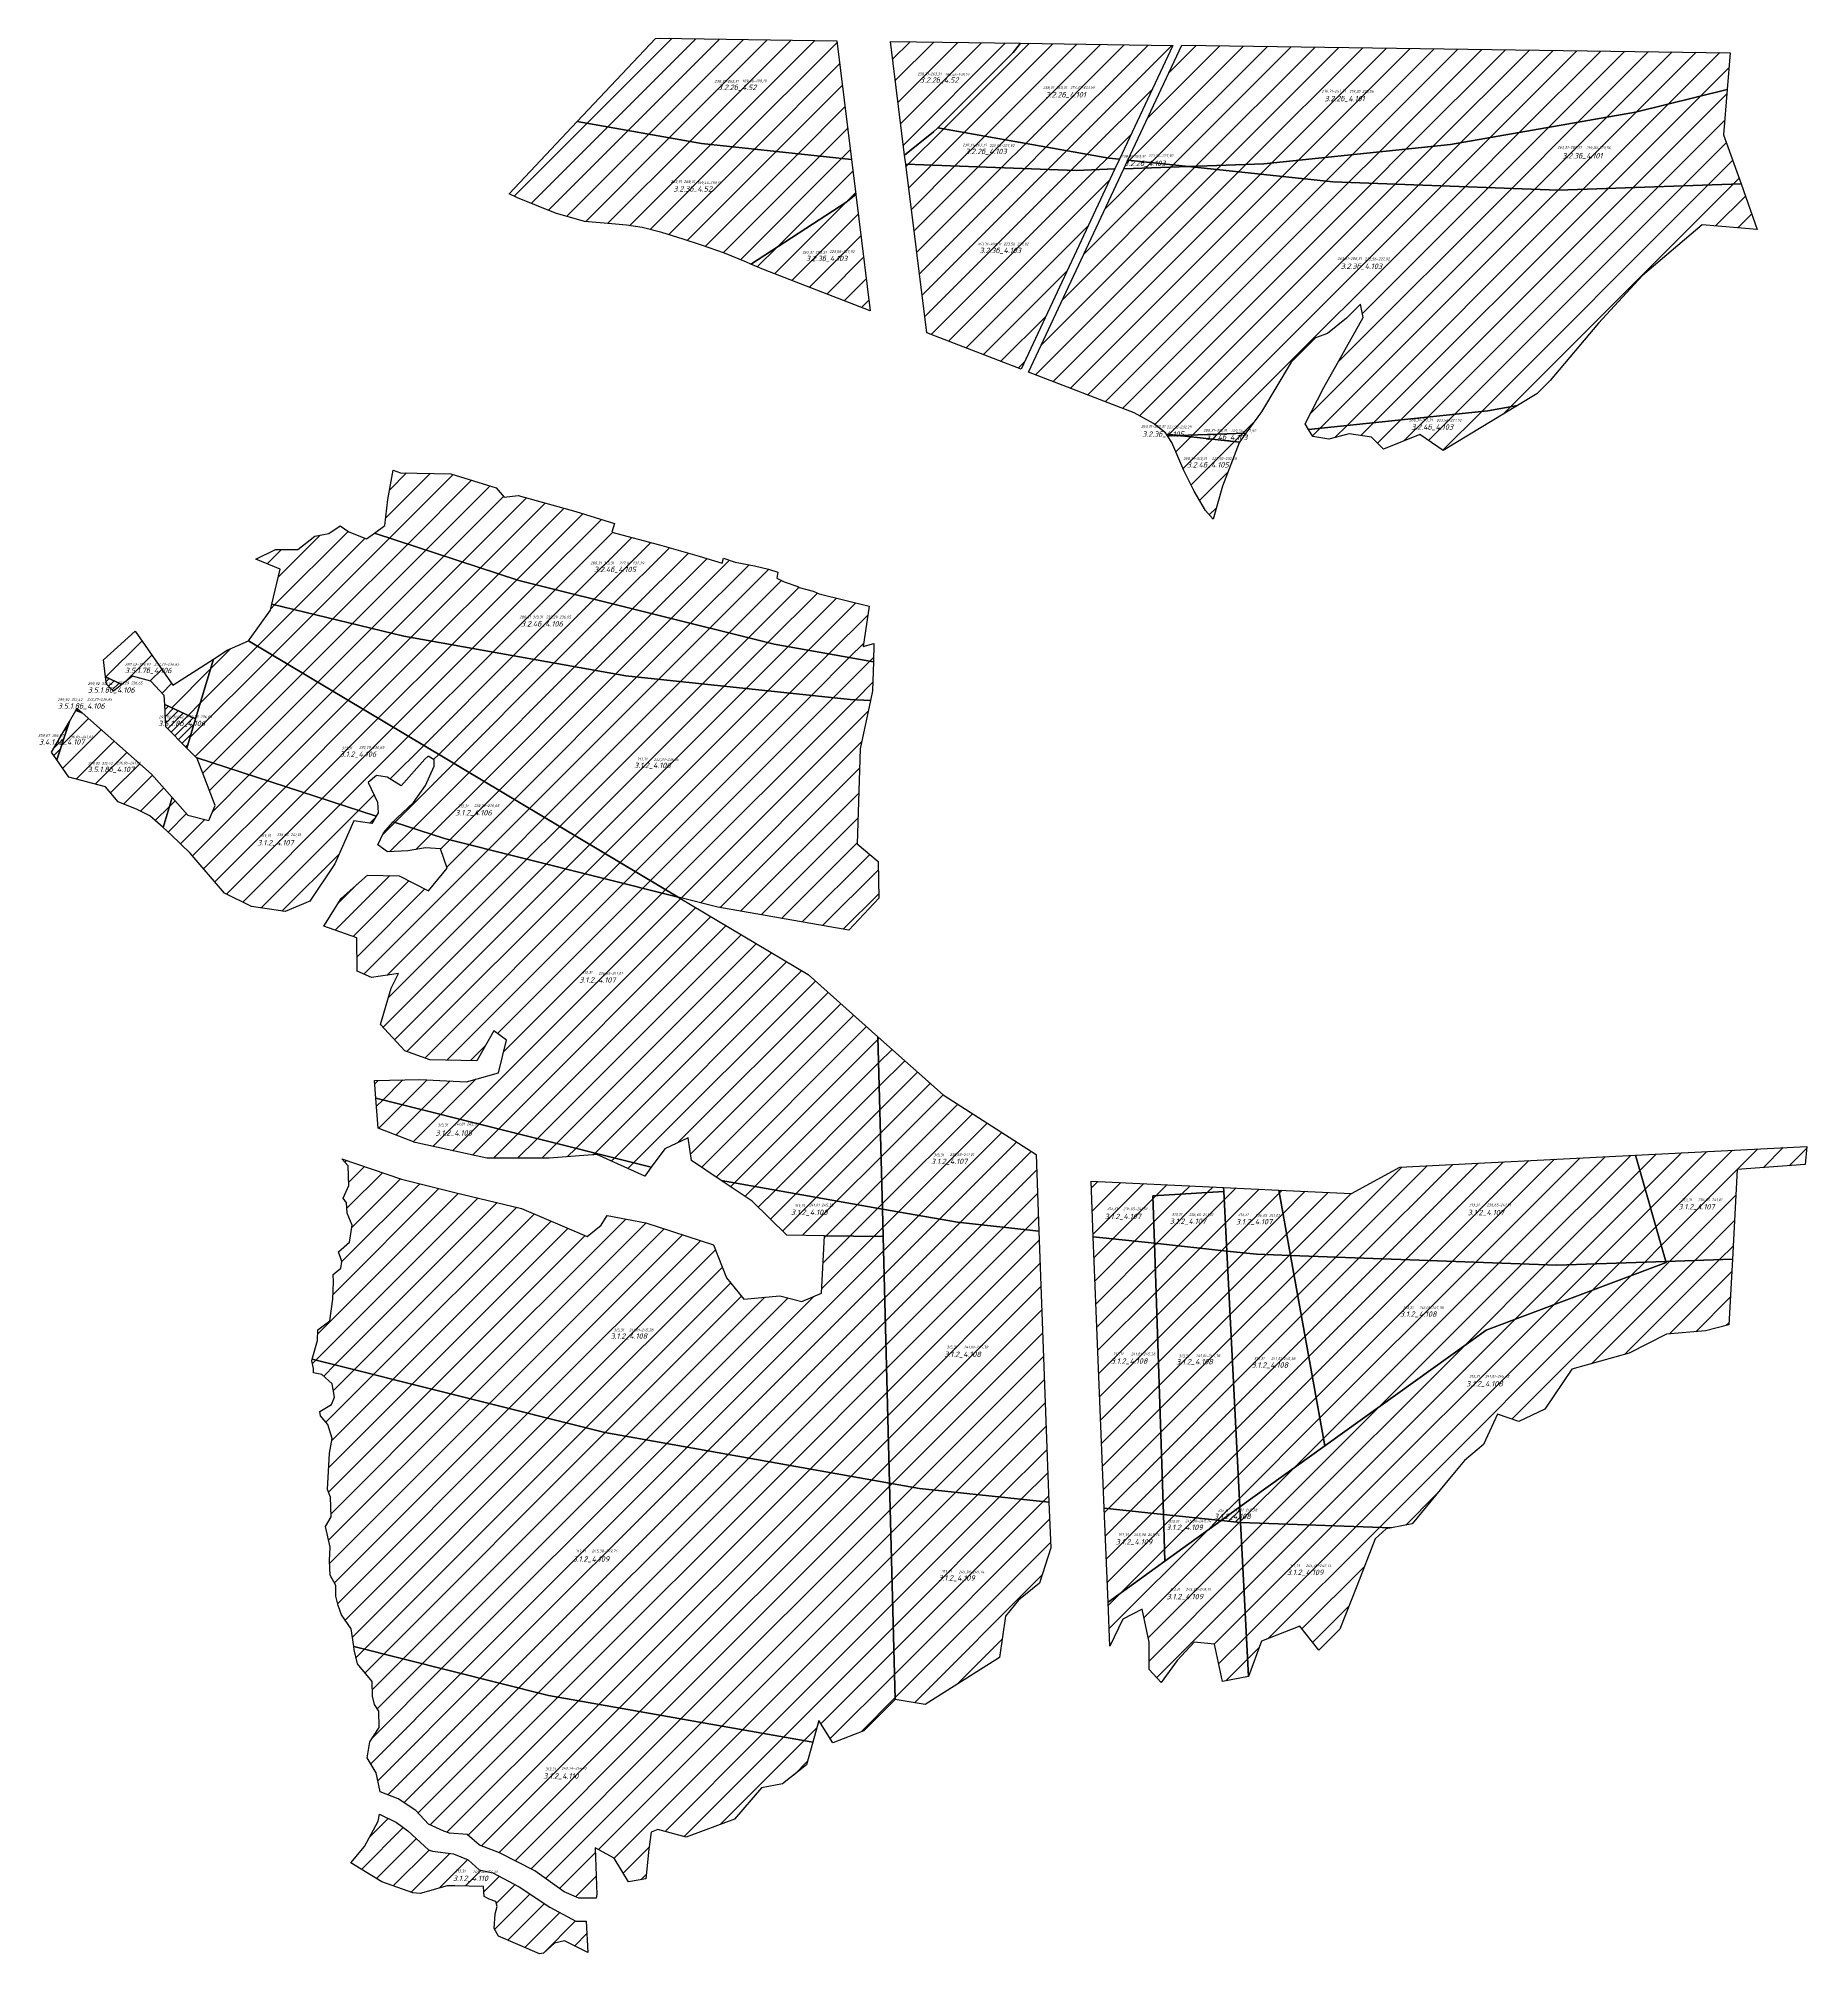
# Model space of a CAD drawing. Header units: millimetres. Extents: x 2242288 to 2245577, y 377443 to 382303.
# Drawn here: x 2242288 to 2245577, y 377443 to 381007 of the extents above; entities that cross this region are included whole.
import ezdxf

# ---------------------------------------------------------------- set-up
doc = ezdxf.new("R2010")
doc.units = ezdxf.units.MM
for name, color, linetype in [('об_3.1.2_4.106', 41, 'Continuous'), ('об_3.1.2_4.107', 41, 'Continuous'), ('об_3.1.2_4.108', 41, 'Continuous'), ('об_3.1.2_4.109', 41, 'Continuous'), ('об_3.1.2_4.110', 41, 'Continuous'), ('об_3.2.2б_4.101', 41, 'Continuous'), ('об_3.2.2б_4.103', 41, 'Continuous'), ('об_3.2.2б_4.52', 41, 'Continuous'), ('об_3.2.3б_4.101', 41, 'Continuous'), ('об_3.2.3б_4.103', 41, 'Continuous'), ('об_3.2.3б_4.105', 41, 'Continuous'), ('об_3.2.3б_4.52', 41, 'Continuous'), ('об_3.2.4б_4.103', 41, 'Continuous'), ('об_3.2.4б_4.105', 41, 'Continuous'), ('об_3.2.4б_4.106', 41, 'Continuous'), ('об_3.4.1.12_4.107', 41, 'Continuous'), ('об_3.5.1.7б_4.106', 41, 'Continuous'), ('об_3.5.1.8б_4.106', 41, 'Continuous'), ('об_3.5.1.8б_4.107', 41, 'Continuous'), ('подписи', 41, 'Continuous'), ('штриховка_об_3.1.2_4.106', 41, 'Continuous'), ('штриховка_об_3.1.2_4.107', 41, 'Continuous'), ('штриховка_об_3.1.2_4.108', 41, 'Continuous'), ('штриховка_об_3.1.2_4.109', 41, 'Continuous'), ('штриховка_об_3.1.2_4.110', 41, 'Continuous'), ('штриховка_об_3.2.2б_4.101', 41, 'Continuous'), ('штриховка_об_3.2.2б_4.52', 41, 'Continuous'), ('штриховка_об_3.2.3б_4.101', 41, 'Continuous'), ('штриховка_об_3.2.3б_4.103', 41, 'Continuous'), ('штриховка_об_3.2.3б_4.105', 41, 'Continuous'), ('штриховка_об_3.2.3б_4.52', 41, 'Continuous'), ('штриховка_об_3.2.4б_4.103', 41, 'Continuous'), ('штриховка_об_3.2.4б_4.105', 41, 'Continuous'), ('штриховка_об_3.2.4б_4.106', 41, 'Continuous'), ('штриховка_об_3.4.1.12_4.107', 41, 'Continuous'), ('штриховка_об_3.5.1.7б_4.106', 41, 'Continuous'), ('штриховка_об_3.5.1.8б_4.106', 41, 'Continuous'), ('штриховка_об_3.5.1.8б_4.107', 41, 'Continuous')]:
    doc.layers.add(name, color=color, linetype=linetype)
doc.styles.add('GOST-2.304_Type-B_italic', font='GOST Common Italic.ttf')

msp = doc.modelspace()

# ---------------------------------------------------------------- hatches: boundary and pattern name
at = {"layer": 'об_3.2.2б_4.103'}
h = msp.add_hatch(dxfattribs=at)
h.set_pattern_fill('ANSI31', color=256, scale=10)
h.paths.add_polyline_path([(2243901.4, 380772.6), (2243899.3, 380789.2), (2243952.9, 380832.5), (2243960.8, 380840.3), (2244279.1, 380783.8), (2244299, 380781.7), (2244290.5, 380763.5), (2244218.2, 380761)])
h = msp.add_hatch(dxfattribs=at)
h.set_pattern_fill('ANSI31', color=256, scale=10)
h.paths.add_polyline_path([(2244307.2, 380764), (2244314.7, 380780), (2244427.3, 380768.1)])
at = {"layer": 'штриховка_об_3.1.2_4.106'}
h = msp.add_hatch(dxfattribs=at)
h.set_pattern_fill('ANSI31', color=256, scale=10)
h.paths.add_polyline_path([(2242678.8, 379885.5), (2242719.4, 379943), (2242722, 379954), (2242967.8, 379894.1), (2243380.6, 379820.8), (2243797.7, 379776.3), (2243835.9, 379774.9), (2243816.5, 379685), (2243810.7, 379508.1), (2243850.2, 379475.1), (2243851.1, 379407.1), (2243795.8, 379347.1), (2243551.6, 379390.4), (2243478.1, 379408.8)])
h = msp.add_hatch(dxfattribs=at)
h.set_pattern_fill('ANSI31', color=256, scale=10)
h.paths.add_polyline_path([(2242564, 379686.1), (2242580.3, 379740.4), (2242613.4, 379851.8), (2242638.8, 379868.2), (2242678.8, 379885.5), (2243478.1, 379408.8), (2243043, 379517.8), (2242948.1, 379548.8), (2242955.2, 379556.6), (2242985.9, 379585), (2243007.8, 379616.5), (2243023.8, 379652.2), (2243024, 379664.3), (2243013.2, 379671.1), (2243006.6, 379665.2), (2242962.5, 379616), (2242936.8, 379632.2), (2242916.8, 379635), (2242901.6, 379622), (2242918.5, 379585.7), (2242920.1, 379565.6), (2242916.1, 379559.2), (2242581.4, 379668.4)])
at = {"layer": 'штриховка_об_3.1.2_4.107'}
h = msp.add_hatch(dxfattribs=at)
h.set_pattern_fill('ANSI31', color=256, scale=10)
h.paths.add_polyline_path([(2242536.6, 379594.4), (2242566.1, 379561.2), (2242604.8, 379551.6), (2242616.6, 379579.5), (2242583.3, 379666.5), (2242581.4, 379668.4), (2242916.1, 379559.2), (2242908, 379546), (2242874.4, 379550.5), (2242839.5, 379470.7), (2242792.8, 379401.1), (2242746.6, 379381.8), (2242684.3, 379391.5), (2242633.8, 379416.2), (2242570.4, 379490.3), (2242534.9, 379524.7), (2242519.8, 379538.2)])
h = msp.add_hatch(dxfattribs=at)
h.set_pattern_fill('ANSI31', color=256, scale=10)
h.paths.add_polyline_path([(2242948.1, 379548.8), (2243043, 379517.8), (2243478.1, 379408.8), (2243719.9, 379264.6), (2243849.7, 379148.9), (2243857.9, 378828.5), (2243557.7, 378881.8), (2243502.5, 378918.6), (2243496.9, 378960.9), (2243453.5, 378940.8), (2243427.9, 378906.2), (2242915.7, 379034.5), (2242913.2, 379067.6), (2242997.7, 379069.8), (2243084.4, 379065.4), (2243143.7, 379082.2), (2243158.5, 379142.4), (2243134.8, 379160.2), (2243103.5, 379104.5), (2243015.8, 379106), (2242969.3, 379122.8), (2242924.2, 379171.6), (2242943.9, 379239.2), (2242958, 379266.5), (2242907.3, 379259), (2242881, 379271.2), (2242880.1, 379333.1), (2242819, 379354.7), (2242851, 379406.4), (2242899.8, 379449.6), (2242959, 379448.6), (2243013.4, 379420.5), (2243048.2, 379462.7), (2243036, 379498.4), (2243007.8, 379500.3), (2242974.9, 379494.7), (2242937.4, 379492.8), (2242919.5, 379505.9), (2242929.9, 379528.5)])
h = msp.add_hatch(dxfattribs=at)
h.set_pattern_fill('ANSI31', color=256, scale=10)
h.paths.add_polyline_path([(2243849.7, 379148.9), (2243971.1, 379040.7), (2244143.7, 378929.7), (2244149, 378787.6), (2243997.4, 378803.8), (2243857.9, 378828.5)])
h = msp.add_hatch(dxfattribs=at)
h.set_pattern_fill('ANSI31', color=256, scale=10)
h.paths.add_polyline_path([(2244617.4, 378742.3), (2244595.5, 378863.9), (2244730.3, 378857.4), (2244820.7, 378906.4), (2245258.8, 378928.7), (2245315.1, 378731.2), (2245112.9, 378724.3)])
h = msp.add_hatch(dxfattribs=at)
h.set_pattern_fill('ANSI31', color=256, scale=10)
h.paths.add_polyline_path([(2245315.1, 378731.2), (2245258.8, 378928.7), (2245577.4, 378945), (2245574.5, 378911.2), (2245448, 378901.8), (2245439.1, 378735.3)])
h = msp.add_hatch(dxfattribs=at)
h.set_pattern_fill('ANSI31', color=256, scale=10)
h.paths.add_polyline_path([(2244250.3, 378776.8), (2244246.1, 378880.6), (2244492.7, 378868.8), (2244493.1, 378861), (2244361.3, 378852.8), (2244364.2, 378764.7)])
h = msp.add_hatch(dxfattribs=at)
h.set_pattern_fill('ANSI31', color=256, scale=10)
h.paths.add_polyline_path([(2244364.2, 378764.7), (2244361.3, 378852.8), (2244493.1, 378861), (2244498.7, 378750.4)])
h = msp.add_hatch(dxfattribs=at)
h.set_pattern_fill('ANSI31', color=256, scale=10)
h.paths.add_polyline_path([(2244498.7, 378750.4), (2244493.1, 378861), (2244492.7, 378868.8), (2244595.5, 378863.9), (2244617.4, 378742.3), (2244553.8, 378744.6)])
at = {"layer": 'штриховка_об_3.1.2_4.108'}
h = msp.add_hatch(dxfattribs=at)
h.set_pattern_fill('ANSI31', color=256, scale=10)
h.paths.add_polyline_path([(2242919.9, 378978.7), (2242915.7, 379034.5), (2243427.9, 378906.2), (2243415.8, 378889.7), (2243326.8, 378929.7), (2243237.8, 378923), (2243122.2, 378923), (2242988.8, 378952)])
h = msp.add_hatch(dxfattribs=at)
h.set_pattern_fill('ANSI31', color=256, scale=10)
h.paths.add_polyline_path([(2242797.3, 378549), (2242807.2, 378583.7), (2242807.5, 378603.8), (2242830, 378620.8), (2242835.8, 378660.8), (2242837, 378692.8), (2242835.9, 378706.8), (2242850.7, 378718.8), (2242852.4, 378730.9), (2242846.1, 378749), (2242866.3, 378766.9), (2242871.6, 378798.8), (2242862.5, 378821), (2242860.7, 378839.8), (2242855, 378849), (2242865.1, 378872), (2242863.8, 378909), (2242852.6, 378921.7), (2242963.2, 378884.1), (2243060, 378859.7), (2243186.7, 378829.7), (2243309, 378777.4), (2243334.6, 378798.5), (2243345.7, 378816.3), (2243418, 378803), (2243543.6, 378761.8), (2243568.1, 378700.7), (2243600.3, 378660.7), (2243667, 378667.3), (2243708.2, 378656.2), (2243744.9, 378671.8), (2243750.4, 378778.5), (2243859.2, 378777.4), (2243871, 378318.6), (2243341.7, 378412.6)])
h = msp.add_hatch(dxfattribs=at)
h.set_pattern_fill('ANSI31', color=256, scale=10)
h.paths.add_polyline_path([(2243557.7, 378881.8), (2243857.9, 378828.5), (2243859.2, 378777.4), (2243750.4, 378778.5), (2243680.4, 378779.6), (2243615.9, 378843)])
h = msp.add_hatch(dxfattribs=at)
h.set_pattern_fill('ANSI31', color=256, scale=10)
h.paths.add_polyline_path([(2243857.9, 378828.5), (2243997.4, 378803.8), (2244149, 378787.6), (2244167.8, 378283.1), (2243927, 378308.7), (2243871, 378318.6), (2243859.2, 378777.4)])
h = msp.add_hatch(dxfattribs=at)
h.set_pattern_fill('ANSI31', color=256, scale=10)
h.paths.add_polyline_path([(2244270.8, 378272.1), (2244250.3, 378776.8), (2244364.2, 378764.7), (2244380.6, 378260.4)])
h = msp.add_hatch(dxfattribs=at)
h.set_pattern_fill('ANSI31', color=256, scale=10)
h.paths.add_polyline_path([(2244380.6, 378260.4), (2244364.2, 378764.7), (2244498.7, 378750.4), (2244523, 378274.5), (2244487.9, 378249)])
h = msp.add_hatch(dxfattribs=at)
h.set_pattern_fill('ANSI31', color=256, scale=10)
h.paths.add_polyline_path([(2244523, 378274.5), (2244498.7, 378750.4), (2244553.8, 378744.6), (2244617.4, 378742.3), (2244681.2, 378388.1)])
h = msp.add_hatch(dxfattribs=at)
h.set_pattern_fill('ANSI31', color=256, scale=10)
h.paths.add_polyline_path([(2244524.4, 378245.6), (2244523, 378274.5), (2244681.2, 378388.1), (2244980.9, 378602.9), (2245315.7, 378729.2), (2245315.1, 378731.2), (2245439.1, 378735.3), (2245432.5, 378612.9), (2245389.2, 378601.7), (2245316.3, 378596), (2245247.2, 378560.5), (2245140.7, 378530.7), (2245090.2, 378455.9), (2245041.6, 378433.5), (2245002.4, 378446.6), (2244976.2, 378390.5), (2244940.8, 378360.6), (2244912.7, 378327), (2244843.6, 378242.9), (2244804.8, 378235.5)])
h = msp.add_hatch(dxfattribs=at)
h.set_pattern_fill('ANSI31', color=256, scale=10)
h.paths.add_polyline_path([(2244681.2, 378388.1), (2244617.4, 378742.3), (2245112.9, 378724.3), (2245315.1, 378731.2), (2245315.7, 378729.2), (2245306, 378725.5), (2244980.9, 378602.9)])
h = msp.add_hatch(dxfattribs=at)
h.set_pattern_fill('ANSI31', color=256, scale=3)
h.paths.add_polyline_path([(2244487.9, 378249), (2244523, 378274.5), (2244524.4, 378245.6), (2244518.2, 378245.8)])
at = {"layer": 'штриховка_об_3.1.2_4.109'}
h = msp.add_hatch(dxfattribs=at)
h.set_pattern_fill('ANSI31', color=256, scale=10)
h.paths.add_polyline_path([(2242874.6, 378014.4), (2242869.9, 378047.2), (2242851.6, 378073.8), (2242845.3, 378090.8), (2242841.1, 378108.3), (2242841.4, 378128.1), (2242830.4, 378147.5), (2242829.4, 378173.7), (2242830.6, 378199.2), (2242821.9, 378237.8), (2242832.5, 378255.8), (2242831.1, 378292.7), (2242825.7, 378307), (2242829.2, 378374.3), (2242834.4, 378401.3), (2242826.5, 378427.4), (2242812.6, 378444), (2242811.1, 378451.8), (2242832.9, 378465.1), (2242838.4, 378478.6), (2242834.4, 378503), (2242814.8, 378520.8), (2242799.4, 378523.9), (2242799.6, 378531.6), (2242796.5, 378546.3), (2242797.3, 378549), (2243341.7, 378412.6), (2243871, 378318.6), (2243881.4, 377916), (2243823.5, 377858), (2243765.6, 377835.6), (2243739.4, 377876.7), (2243728.4, 377836.4), (2243236.7, 377923.7)])
h = msp.add_hatch(dxfattribs=at)
h.set_pattern_fill('ANSI31', color=256, scale=10)
h.paths.add_polyline_path([(2243881.4, 377916), (2243871, 378318.6), (2243927, 378308.7), (2244167.8, 378283.1), (2244171, 378198.1), (2244150.4, 378132.7), (2244111.2, 378100.9), (2244086.9, 378071), (2244075.7, 377994.4), (2243937.4, 377906.6)])
h = msp.add_hatch(dxfattribs=at)
h.set_pattern_fill('ANSI31', color=256, scale=10)
h.paths.add_polyline_path([(2244277.9, 378097.3), (2244270.8, 378272.1), (2244380.6, 378260.4), (2244383.5, 378173.2)])
h = msp.add_hatch(dxfattribs=at)
h.set_pattern_fill('ANSI31', color=256, scale=10)
h.paths.add_polyline_path([(2244281.2, 378015), (2244277.9, 378097.3), (2244383.5, 378173.2), (2244487.9, 378249), (2244518.2, 378245.8), (2244524.4, 378245.6), (2244539, 377958.9), (2244490.5, 377949.6), (2244475.5, 378018.7), (2244438.2, 378022.5), (2244406.4, 377988.8), (2244376.5, 377947.7), (2244354.1, 377972), (2244354.1, 378022.5), (2244341, 378084.1), (2244305.5, 378065.4)])
h = msp.add_hatch(dxfattribs=at)
h.set_pattern_fill('ANSI31', color=256, scale=10)
h.paths.add_polyline_path([(2244383.5, 378173.2), (2244380.6, 378260.4), (2244487.9, 378249)])
h = msp.add_hatch(dxfattribs=at)
h.set_pattern_fill('ANSI31', color=256, scale=10)
h.paths.add_polyline_path([(2244539, 377958.9), (2244524.4, 378245.6), (2244804.8, 378235.5), (2244795, 378233.6), (2244774.5, 378214.9), (2244740.8, 378127.1), (2244709.1, 378046.8), (2244669.8, 378007.5), (2244634.3, 378052.3), (2244563.3, 378024.3)])
at = {"layer": 'штриховка_об_3.1.2_4.110'}
h = msp.add_hatch(dxfattribs=at)
h.set_pattern_fill('ANSI31', color=256, scale=10)
h.paths.add_polyline_path([(2242923.5, 377744.2), (2242916.1, 377779.7), (2242899.7, 377807.2), (2242904.3, 377837.5), (2242921.8, 377864.1), (2242921.1, 377894.2), (2242912.8, 377907), (2242909.3, 377921.9), (2242909, 377949.7), (2242881.7, 377982.4), (2242875.4, 378008.7), (2242874.6, 378014.4), (2243236.7, 377923.7), (2243728.4, 377836.4), (2243717, 377794.5), (2243672.1, 377759), (2243632.9, 377751.5), (2243582.5, 377693.6), (2243492.8, 377660), (2243440.2, 377674.4), (2243428, 377668.9), (2243423.5, 377637.7), (2243418, 377582.2), (2243385.7, 377576.6), (2243359, 377621.1), (2243323.5, 377640), (2243326.6, 377553.2), (2243325.5, 377546.3), (2243293.5, 377546.3), (2243265.9, 377558), (2243211.5, 377597.2), (2243145.5, 377631), (2243108.5, 377645.3), (2243085.7, 377664.6), (2243052.7, 377667.2), (2243042.2, 377671), (2243013.3, 377684.3), (2242990.2, 377709.5), (2242956.9, 377731)])
h = msp.add_hatch(dxfattribs=at)
h.set_pattern_fill('ANSI31', color=256, scale=10)
h.paths.add_polyline_path([(2242868.8, 377612.2), (2242894.5, 377642.3), (2242919.7, 377689.6), (2242922.5, 377702.9), (2242954.1, 377687), (2242975.1, 377671.5), (2243013.4, 377636.2), (2243021.1, 377633.6), (2243060.3, 377628.8), (2243087.4, 377617.7), (2243107.8, 377599.1), (2243133.2, 377593.8), (2243182.4, 377567.6), (2243239.3, 377529.5), (2243287.9, 377503.8), (2243307.1, 377503.6), (2243309.8, 377445.2), (2243266.8, 377467.3), (2243248, 377462.6), (2243227.7, 377443.8), (2243219.8, 377443.1), (2243143.5, 377475.6), (2243135.9, 377489.7), (2243137.4, 377517.5), (2243141, 377530.9), (2243138.8, 377539.9), (2243126.5, 377544.6), (2243117.1, 377549.7), (2243116, 377568.1), (2243062.5, 377569.6), (2243048.1, 377569.6), (2242998.2, 377555.1), (2242984.5, 377556.6), (2242926.6, 377576.8)])
at = {"layer": 'штриховка_об_3.2.2б_4.101'}
h = msp.add_hatch(dxfattribs=at)
h.set_pattern_fill('ANSI31', color=256, scale=10)
h.paths.add_polyline_path([(2243960.8, 380840.3), (2244101.3, 380980.3), (2244115.1, 380997.3), (2244398.4, 380993.4), (2244299, 380781.7), (2244279.1, 380783.8)])
h = msp.add_hatch(dxfattribs=at)
h.set_pattern_fill('ANSI31', color=256, scale=10)
h.paths.add_polyline_path([(2244314.7, 380780), (2244415, 380993.7), (2245435.2, 380979.7), (2245429.6, 380911.2), (2245259.2, 380869), (2244915, 380808.8), (2244567.5, 380772.8), (2244427.3, 380768.1)])
at = {"layer": 'штриховка_об_3.2.2б_4.52'}
h = msp.add_hatch(dxfattribs=at)
h.set_pattern_fill('ANSI31', color=256, scale=10)
h.paths.add_polyline_path([(2243290.2, 380851.9), (2243436, 381006.4), (2243443.6, 381006.6), (2243773.1, 381002.2), (2243800.4, 380781.1), (2243521.6, 380810.8)])
h = msp.add_hatch(dxfattribs=at)
h.set_pattern_fill('ANSI31', color=256, scale=10)
h.paths.add_polyline_path([(2243899.3, 380789.2), (2243872.9, 381000.7), (2244115.1, 380997.3), (2244101.3, 380980.3), (2243960.8, 380840.3), (2243952.9, 380832.5)])
at = {"layer": 'штриховка_об_3.2.3б_4.101'}
h = msp.add_hatch(dxfattribs=at)
h.set_pattern_fill('ANSI31', color=256, scale=10)
h.paths.add_polyline_path([(2244427.3, 380768.1), (2244567.5, 380772.8), (2244915, 380808.8), (2245259.2, 380869), (2245429.6, 380911.2), (2245422.6, 380826.9), (2245455.2, 380735.8), (2245115.3, 380724.3), (2244696.1, 380739.4)])
at = {"layer": 'штриховка_об_3.2.3б_4.103'}
h = msp.add_hatch(dxfattribs=at)
h.set_pattern_fill('ANSI31', color=256, scale=10)
h.paths.add_polyline_path([(2243901.4, 380772.6), (2244218.2, 380761), (2244290.5, 380763.5), (2244115.8, 380391.2), (2243940.7, 380458.9)])
h = msp.add_hatch(dxfattribs=at)
h.set_pattern_fill('ANSI31', color=256, scale=10)
h.paths.add_polyline_path([(2244307.2, 380764), (2244427.3, 380768.1), (2244696.1, 380739.4), (2245115.3, 380724.3), (2245455.2, 380735.8), (2245485.4, 380651), (2245383.1, 380659.9), (2245271.9, 380565.3), (2245190.2, 380476.5), (2245100.3, 380370.2), (2245075.4, 380345.1), (2245039.3, 380323.3), (2244984.1, 380313.6), (2244650.9, 380279), (2244644.6, 380289.5), (2244678.9, 380357), (2244752.3, 380487.2), (2244747.6, 380512), (2244721.5, 380486), (2244686, 380457.5), (2244663.5, 380449.3), (2244618.5, 380404.3), (2244562.9, 380312), (2244534.1, 380271.7), (2244409.2, 380267.5), (2244386.3, 380269.9), (2244384.5, 380272.7), (2244362.5, 380290.2), (2244326.5, 380309.6), (2244129.7, 380385.8)])
h = msp.add_hatch(dxfattribs=at)
h.set_pattern_fill('ANSI31', color=256, scale=10)
h.paths.add_polyline_path([(2243808.4, 380715.8), (2243835, 380499.7), (2243636.8, 380576.4), (2243612.9, 380586.6), (2243614.2, 380587.2), (2243790, 380701)])
at = {"layer": 'штриховка_об_3.2.3б_4.105'}
h = msp.add_hatch(dxfattribs=at)
h.set_pattern_fill('ANSI31', color=256, scale=10)
h.paths.add_polyline_path([(2244388.4, 380266.8), (2244386.3, 380269.9), (2244409.2, 380267.5)])
at = {"layer": 'штриховка_об_3.2.3б_4.52'}
h = msp.add_hatch(dxfattribs=at)
h.set_pattern_fill('ANSI31', color=256, scale=10)
h.paths.add_polyline_path([(2243163.4, 380717.5), (2243290.2, 380851.9), (2243521.6, 380810.8), (2243800.4, 380781.1), (2243808.4, 380715.8), (2243790, 380701), (2243614.2, 380587.2), (2243612.9, 380586.6), (2243604.9, 380590.1), (2243563.9, 380606.6), (2243521.3, 380621.8), (2243487.6, 380633.2), (2243447.6, 380645.6), (2243411.3, 380654.8), (2243381.7, 380658.8), (2243354.5, 380661.5), (2243303.8, 380665.6), (2243249.5, 380681.1), (2243178.8, 380709.9)])
at = {"layer": 'штриховка_об_3.2.4б_4.103'}
h = msp.add_hatch(dxfattribs=at)
h.set_pattern_fill('ANSI31', color=256, scale=10)
h.paths.add_polyline_path([(2244650.9, 380279), (2244984.1, 380313.6), (2245039.3, 380323.3), (2244901.4, 380239.8), (2244857.6, 380269.4), (2244790.2, 380242.2), (2244767.7, 380264.6), (2244726.2, 380270.5), (2244688.4, 380261.1), (2244658.8, 380265.8)])
h = msp.add_hatch(dxfattribs=at)
h.set_pattern_fill('ANSI31', color=256, scale=10)
h.paths.add_polyline_path([(2244409.2, 380267.5), (2244534.1, 380271.7), (2244522.5, 380255.4)])
at = {"layer": 'штриховка_об_3.2.4б_4.105'}
h = msp.add_hatch(dxfattribs=at)
h.set_pattern_fill('ANSI31', color=256, scale=10)
h.paths.add_polyline_path([(2244388.4, 380266.8), (2244409.2, 380267.5), (2244522.5, 380255.4), (2244521.5, 380254), (2244490.7, 380173.5), (2244473.2, 380111.7), (2244458.9, 380128.4), (2244437.7, 380164), (2244419, 380202.8), (2244396.5, 380254.8)])
h = msp.add_hatch(dxfattribs=at)
h.set_pattern_fill('ANSI31', color=256, scale=10)
h.paths.add_polyline_path([(2242912.9, 380085.9), (2242932.4, 380100), (2242938, 380148.8), (2242948, 380203.1), (2242961.7, 380198.1), (2243055, 380196.5), (2243139.2, 380170), (2243154.1, 380152.7), (2243180.3, 380156), (2243287.4, 380126.3), (2243359.6, 380104.2), (2243354.7, 380088.1), (2243443.4, 380064.2), (2243517.1, 380043.3), (2243559.6, 380030), (2243562.2, 380039.5), (2243584.2, 380032.3), (2243620.2, 380025.1), (2243646, 380019), (2243663.7, 380013.4), (2243661.4, 380002), (2243675, 379995.2), (2243700.4, 379986.8), (2243702.8, 379984.8), (2243728.9, 379978.2), (2243740, 379973.2), (2243833.6, 379950), (2243822.3, 379875.3), (2243842, 379880.7), (2243841.2, 379846.5), (2243656.5, 379879.3), (2243181.8, 379998.2)])
at = {"layer": 'штриховка_об_3.2.4б_4.106'}
h = msp.add_hatch(dxfattribs=at)
h.set_pattern_fill('ANSI31', color=256, scale=10)
h.paths.add_polyline_path([(2242722, 379954), (2242737.5, 380019.2), (2242692.1, 380037.6), (2242728.9, 380055.5), (2242770.5, 380055.5), (2242801.9, 380080.6), (2242828.1, 380085.1), (2242849.2, 380099.4), (2242865.1, 380088.5), (2242898.2, 380075.4), (2242912.9, 380085.9), (2243181.8, 379998.2), (2243656.5, 379879.3), (2243841.2, 379846.5), (2243839.8, 379792.9), (2243835.9, 379774.9), (2243797.7, 379776.3), (2243380.6, 379820.8), (2242967.8, 379894.1)])
at = {"layer": 'штриховка_об_3.4.1.12_4.107'}
h = msp.add_hatch(dxfattribs=at)
h.set_pattern_fill('ANSI31', color=256, scale=3)
h.paths.add_polyline_path([(2242312.5, 379678.3), (2242345.5, 379735.3), (2242322.4, 379664.1)])
at = {"layer": 'штриховка_об_3.5.1.7б_4.106'}
h = msp.add_hatch(dxfattribs=at)
h.set_pattern_fill('ANSI31', color=256, scale=10)
h.paths.add_polyline_path([(2242412.9, 379818.8), (2242409.2, 379850.3), (2242467.6, 379903.4), (2242537.7, 379803.1), (2242613.4, 379851.8), (2242580.3, 379740.4), (2242522.9, 379767.3), (2242522, 379783.7), (2242497.3, 379810.5), (2242462.9, 379820.2), (2242443.2, 379804.6)])
at = {"layer": 'штриховка_об_3.5.1.8б_4.106'}
h = msp.add_hatch(dxfattribs=at)
h.set_pattern_fill('ANSI31', color=256, scale=3)
h.paths.add_polyline_path([(2242414.6, 379805.1), (2242412.9, 379818.8), (2242443.2, 379804.6), (2242427.5, 379792.2)])
h = msp.add_hatch(dxfattribs=at)
h.set_pattern_fill('ANSI31', color=256, scale=3)
h.paths.add_polyline_path([(2242357.6, 379756.2), (2242359.8, 379760), (2242369.5, 379751.4)])
h = msp.add_hatch(dxfattribs=at)
h.set_pattern_fill('ANSI31', color=256, scale=3)
h.paths.add_polyline_path([(2242525.2, 379725.6), (2242522.9, 379767.3), (2242580.3, 379740.4), (2242564, 379686.1)])
at = {"layer": 'штриховка_об_3.5.1.8б_4.107'}
h = msp.add_hatch(dxfattribs=at)
h.set_pattern_fill('ANSI31', color=256, scale=10)
h.paths.add_polyline_path([(2242345.5, 379735.3), (2242357.6, 379756.2), (2242369.5, 379751.4), (2242498.4, 379637.5), (2242536.6, 379594.4), (2242519.8, 379538.2), (2242495.1, 379560.2), (2242471.5, 379572), (2242436, 379585.9), (2242412.8, 379613.9), (2242344.7, 379632.1), (2242322.4, 379664.1)])

# ---------------------------------------------------------------- linework, layer by layer
at = {"layer": 'об_3.1.2_4.106'}
for points in [[(2242678.8, 379885.5), (2242719.4, 379943), (2242722, 379954), (2242967.8, 379894.1), (2243380.6, 379820.8), (2243797.7, 379776.3), (2243835.9, 379774.9), (2243816.5, 379685), (2243810.7, 379508.1), (2243850.2, 379475.1), (2243851.1, 379407.1), (2243795.8, 379347.1), (2243551.6, 379390.4), (2243478.1, 379408.8)], [(2242564, 379686.1), (2242580.3, 379740.4), (2242613.4, 379851.8), (2242638.8, 379868.2), (2242678.8, 379885.5), (2243478.1, 379408.8), (2243043, 379517.8), (2242948.1, 379548.8), (2242955.2, 379556.6), (2242985.9, 379585), (2243007.8, 379616.5), (2243023.8, 379652.2), (2243024, 379664.3), (2243013.2, 379671.1), (2243006.6, 379665.2), (2242962.5, 379616), (2242936.8, 379632.2), (2242916.8, 379635), (2242901.6, 379622), (2242918.5, 379585.7), (2242920.1, 379565.6), (2242916.1, 379559.2), (2242581.4, 379668.4)]]:
    msp.add_lwpolyline(points, close=True, dxfattribs=at)
at = {"layer": 'об_3.1.2_4.107'}
for points in [[(2242536.6, 379594.4), (2242566.1, 379561.2), (2242604.8, 379551.6), (2242616.6, 379579.5), (2242583.3, 379666.5), (2242581.4, 379668.4), (2242916.1, 379559.2), (2242908, 379546), (2242874.4, 379550.5), (2242839.5, 379470.7), (2242792.8, 379401.1), (2242746.6, 379381.8), (2242684.3, 379391.5), (2242633.8, 379416.2), (2242570.4, 379490.3), (2242534.9, 379524.7), (2242519.8, 379538.2)], [(2242948.1, 379548.8), (2243043, 379517.8), (2243478.1, 379408.8), (2243719.9, 379264.6), (2243849.7, 379148.9), (2243857.9, 378828.5), (2243557.7, 378881.8), (2243502.5, 378918.6), (2243496.9, 378960.9), (2243453.5, 378940.8), (2243427.9, 378906.2), (2242915.7, 379034.5), (2242913.2, 379067.6), (2242997.7, 379069.8), (2243084.4, 379065.4), (2243143.7, 379082.2), (2243158.5, 379142.4), (2243134.8, 379160.2), (2243103.5, 379104.5), (2243015.8, 379106), (2242969.3, 379122.8), (2242924.2, 379171.6), (2242943.9, 379239.2), (2242958, 379266.5), (2242907.3, 379259), (2242881, 379271.2), (2242880.1, 379333.1), (2242819, 379354.7), (2242851, 379406.4), (2242899.8, 379449.6), (2242959, 379448.6), (2243013.4, 379420.5), (2243048.2, 379462.7), (2243036, 379498.4), (2243007.8, 379500.3), (2242974.9, 379494.7), (2242937.4, 379492.8), (2242919.5, 379505.9), (2242929.9, 379528.5)], [(2243849.7, 379148.9), (2243971.1, 379040.7), (2244143.7, 378929.7), (2244149, 378787.6), (2243997.4, 378803.8), (2243857.9, 378828.5)], [(2244617.4, 378742.3), (2244595.5, 378863.9), (2244730.3, 378857.4), (2244820.7, 378906.4), (2245258.8, 378928.7), (2245315.1, 378731.2), (2245112.9, 378724.3)], [(2245315.1, 378731.2), (2245258.8, 378928.7), (2245577.4, 378945), (2245574.5, 378911.2), (2245448, 378901.8), (2245439.1, 378735.3)], [(2244250.3, 378776.8), (2244246.1, 378880.6), (2244492.7, 378868.8), (2244493.1, 378861), (2244361.3, 378852.8), (2244364.2, 378764.7)], [(2244364.2, 378764.7), (2244361.3, 378852.8), (2244493.1, 378861), (2244498.7, 378750.4)], [(2244498.7, 378750.4), (2244493.1, 378861), (2244492.7, 378868.8), (2244595.5, 378863.9), (2244617.4, 378742.3), (2244553.8, 378744.6)]]:
    msp.add_lwpolyline(points, close=True, dxfattribs=at)
at = {"layer": 'об_3.1.2_4.108'}
for points in [[(2242919.9, 378978.7), (2242915.7, 379034.5), (2243427.9, 378906.2), (2243415.8, 378889.7), (2243326.8, 378929.7), (2243237.8, 378923), (2243122.2, 378923), (2242988.8, 378952)], [(2242797.3, 378549), (2242807.2, 378583.7), (2242807.5, 378603.8), (2242830, 378620.8), (2242835.8, 378660.8), (2242837, 378692.8), (2242835.9, 378706.8), (2242850.7, 378718.8), (2242852.4, 378730.9), (2242846.1, 378749), (2242866.3, 378766.9), (2242871.6, 378798.8), (2242862.5, 378821), (2242860.7, 378839.8), (2242855, 378849), (2242865.1, 378872), (2242863.8, 378909), (2242852.6, 378921.7), (2242963.2, 378884.1), (2243060, 378859.7), (2243186.7, 378829.7), (2243309, 378777.4), (2243334.6, 378798.5), (2243345.7, 378816.3), (2243418, 378803), (2243543.6, 378761.8), (2243568.1, 378700.7), (2243600.3, 378660.7), (2243667, 378667.3), (2243708.2, 378656.2), (2243744.9, 378671.8), (2243750.4, 378778.5), (2243859.2, 378777.4), (2243871, 378318.6), (2243341.7, 378412.6)], [(2243557.7, 378881.8), (2243857.9, 378828.5), (2243859.2, 378777.4), (2243750.4, 378778.5), (2243680.4, 378779.6), (2243615.9, 378843)], [(2243857.9, 378828.5), (2243997.4, 378803.8), (2244149, 378787.6), (2244167.8, 378283.1), (2243927, 378308.7), (2243871, 378318.6), (2243859.2, 378777.4)], [(2244270.8, 378272.1), (2244250.3, 378776.8), (2244364.2, 378764.7), (2244380.6, 378260.4)], [(2244380.6, 378260.4), (2244364.2, 378764.7), (2244498.7, 378750.4), (2244523, 378274.5), (2244487.9, 378249)], [(2244523, 378274.5), (2244498.7, 378750.4), (2244553.8, 378744.6), (2244617.4, 378742.3), (2244681.2, 378388.1)], [(2244524.4, 378245.6), (2244523, 378274.5), (2244681.2, 378388.1), (2244980.9, 378602.9), (2245315.7, 378729.2), (2245315.1, 378731.2), (2245439.1, 378735.3), (2245432.5, 378612.9), (2245389.2, 378601.7), (2245316.3, 378596), (2245247.2, 378560.5), (2245140.7, 378530.7), (2245090.2, 378455.9), (2245041.6, 378433.5), (2245002.4, 378446.6), (2244976.2, 378390.5), (2244940.8, 378360.6), (2244912.7, 378327), (2244843.6, 378242.9), (2244804.8, 378235.5)], [(2244681.2, 378388.1), (2244617.4, 378742.3), (2245112.9, 378724.3), (2245315.1, 378731.2), (2245315.7, 378729.2), (2245306, 378725.5), (2244980.9, 378602.9)], [(2244487.9, 378249), (2244523, 378274.5), (2244524.4, 378245.6), (2244518.2, 378245.8)]]:
    msp.add_lwpolyline(points, close=True, dxfattribs=at)
at = {"layer": 'об_3.1.2_4.109'}
for points in [[(2242874.6, 378014.4), (2242869.9, 378047.2), (2242851.6, 378073.8), (2242845.3, 378090.8), (2242841.1, 378108.3), (2242841.4, 378128.1), (2242830.4, 378147.5), (2242829.4, 378173.7), (2242830.6, 378199.2), (2242821.9, 378237.8), (2242832.5, 378255.8), (2242831.1, 378292.7), (2242825.7, 378307), (2242829.2, 378374.3), (2242834.4, 378401.3), (2242826.5, 378427.4), (2242812.6, 378444), (2242811.1, 378451.8), (2242832.9, 378465.1), (2242838.4, 378478.6), (2242834.4, 378503), (2242814.8, 378520.8), (2242799.4, 378523.9), (2242799.6, 378531.6), (2242796.5, 378546.3), (2242797.3, 378549), (2243341.7, 378412.6), (2243871, 378318.6), (2243881.4, 377916), (2243823.5, 377858), (2243765.6, 377835.6), (2243739.4, 377876.7), (2243728.4, 377836.4), (2243236.7, 377923.7)], [(2243881.4, 377916), (2243871, 378318.6), (2243927, 378308.7), (2244167.8, 378283.1), (2244171, 378198.1), (2244150.4, 378132.7), (2244111.2, 378100.9), (2244086.9, 378071), (2244075.7, 377994.4), (2243937.4, 377906.6)], [(2244277.9, 378097.3), (2244270.8, 378272.1), (2244380.6, 378260.4), (2244383.5, 378173.2)], [(2244281.2, 378015), (2244277.9, 378097.3), (2244383.5, 378173.2), (2244487.9, 378249), (2244518.2, 378245.8), (2244524.4, 378245.6), (2244539, 377958.9), (2244490.5, 377949.6), (2244475.5, 378018.7), (2244438.2, 378022.5), (2244406.4, 377988.8), (2244376.5, 377947.7), (2244354.1, 377972), (2244354.1, 378022.5), (2244341, 378084.1), (2244305.5, 378065.4)], [(2244383.5, 378173.2), (2244380.6, 378260.4), (2244487.9, 378249)], [(2244539, 377958.9), (2244524.4, 378245.6), (2244804.8, 378235.5), (2244795, 378233.6), (2244774.5, 378214.9), (2244740.8, 378127.1), (2244709.1, 378046.8), (2244669.8, 378007.5), (2244634.3, 378052.3), (2244563.3, 378024.3)]]:
    msp.add_lwpolyline(points, close=True, dxfattribs=at)
at = {"layer": 'об_3.1.2_4.110'}
for points in [[(2242923.5, 377744.2), (2242916.1, 377779.7), (2242899.7, 377807.2), (2242904.3, 377837.5), (2242921.8, 377864.1), (2242921.1, 377894.2), (2242912.8, 377907), (2242909.3, 377921.9), (2242909, 377949.7), (2242881.7, 377982.4), (2242875.4, 378008.7), (2242874.6, 378014.4), (2243236.7, 377923.7), (2243728.4, 377836.4), (2243717, 377794.5), (2243672.1, 377759), (2243632.9, 377751.5), (2243582.5, 377693.6), (2243492.8, 377660), (2243440.2, 377674.4), (2243428, 377668.9), (2243423.5, 377637.7), (2243418, 377582.2), (2243385.7, 377576.6), (2243359, 377621.1), (2243323.5, 377640), (2243326.6, 377553.2), (2243325.5, 377546.3), (2243293.5, 377546.3), (2243265.9, 377558), (2243211.5, 377597.2), (2243145.5, 377631), (2243108.5, 377645.3), (2243085.7, 377664.6), (2243052.7, 377667.2), (2243042.2, 377671), (2243013.3, 377684.3), (2242990.2, 377709.5), (2242956.9, 377731)], [(2242868.8, 377612.2), (2242894.5, 377642.3), (2242919.7, 377689.6), (2242922.5, 377702.9), (2242954.1, 377687), (2242975.1, 377671.5), (2243013.4, 377636.2), (2243021.1, 377633.6), (2243060.3, 377628.8), (2243087.4, 377617.7), (2243107.8, 377599.1), (2243133.2, 377593.8), (2243182.4, 377567.6), (2243239.3, 377529.5), (2243287.9, 377503.8), (2243307.1, 377503.6), (2243309.8, 377445.2), (2243266.8, 377467.3), (2243248, 377462.6), (2243227.7, 377443.8), (2243219.8, 377443.1), (2243143.5, 377475.6), (2243135.9, 377489.7), (2243137.4, 377517.5), (2243141, 377530.9), (2243138.8, 377539.9), (2243126.5, 377544.6), (2243117.1, 377549.7), (2243116, 377568.1), (2243062.5, 377569.6), (2243048.1, 377569.6), (2242998.2, 377555.1), (2242984.5, 377556.6), (2242926.6, 377576.8)]]:
    msp.add_lwpolyline(points, close=True, dxfattribs=at)
at = {"layer": 'об_3.2.2б_4.101'}
for points in [[(2243960.8, 380840.3), (2244101.3, 380980.3), (2244115.1, 380997.3), (2244398.4, 380993.4), (2244299, 380781.7), (2244279.1, 380783.8)], [(2244314.7, 380780), (2244415, 380993.7), (2245435.2, 380979.7), (2245429.6, 380911.2), (2245259.2, 380869), (2244915, 380808.8), (2244567.5, 380772.8), (2244427.3, 380768.1)]]:
    msp.add_lwpolyline(points, close=True, dxfattribs=at)
at = {"layer": 'об_3.2.2б_4.103'}
for points in [[(2243901.4, 380772.6), (2243899.3, 380789.2), (2243952.9, 380832.5), (2243960.8, 380840.3), (2244279.1, 380783.8), (2244299, 380781.7), (2244290.5, 380763.5), (2244218.2, 380761)], [(2244307.2, 380764), (2244314.7, 380780), (2244427.3, 380768.1)]]:
    msp.add_lwpolyline(points, close=True, dxfattribs=at)
at = {"layer": 'об_3.2.2б_4.52'}
for points in [[(2243290.2, 380851.9), (2243436, 381006.4), (2243443.6, 381006.6), (2243773.1, 381002.2), (2243800.4, 380781.1), (2243521.6, 380810.8)], [(2243899.3, 380789.2), (2243872.9, 381000.7), (2244115.1, 380997.3), (2244101.3, 380980.3), (2243960.8, 380840.3), (2243952.9, 380832.5)]]:
    msp.add_lwpolyline(points, close=True, dxfattribs=at)
at = {"layer": 'об_3.2.3б_4.101'}
msp.add_lwpolyline([(2244427.3, 380768.1), (2244567.5, 380772.8), (2244915, 380808.8), (2245259.2, 380869), (2245429.6, 380911.2), (2245422.6, 380826.9), (2245455.2, 380735.8), (2245115.3, 380724.3), (2244696.1, 380739.4)], close=True, dxfattribs=at)
at = {"layer": 'об_3.2.3б_4.103'}
for points in [[(2243901.4, 380772.6), (2244218.2, 380761), (2244290.5, 380763.5), (2244115.8, 380391.2), (2243940.7, 380458.9)], [(2244307.2, 380764), (2244427.3, 380768.1), (2244696.1, 380739.4), (2245115.3, 380724.3), (2245455.2, 380735.8), (2245485.4, 380651), (2245383.1, 380659.9), (2245271.9, 380565.3), (2245190.2, 380476.5), (2245100.3, 380370.2), (2245075.4, 380345.1), (2245039.3, 380323.3), (2244984.1, 380313.6), (2244650.9, 380279), (2244644.6, 380289.5), (2244678.9, 380357), (2244752.3, 380487.2), (2244747.6, 380512), (2244721.5, 380486), (2244686, 380457.5), (2244663.5, 380449.3), (2244618.5, 380404.3), (2244562.9, 380312), (2244534.1, 380271.7), (2244409.2, 380267.5), (2244386.3, 380269.9), (2244384.5, 380272.7), (2244362.5, 380290.2), (2244326.5, 380309.6), (2244129.7, 380385.8)], [(2243808.4, 380715.8), (2243835, 380499.7), (2243636.8, 380576.4), (2243612.9, 380586.6), (2243614.2, 380587.2), (2243790, 380701)]]:
    msp.add_lwpolyline(points, close=True, dxfattribs=at)
at = {"layer": 'об_3.2.3б_4.105'}
msp.add_lwpolyline([(2244388.4, 380266.8), (2244386.3, 380269.9), (2244409.2, 380267.5)], close=True, dxfattribs=at)
at = {"layer": 'об_3.2.3б_4.52'}
msp.add_lwpolyline([(2243163.4, 380717.5), (2243290.2, 380851.9), (2243521.6, 380810.8), (2243800.4, 380781.1), (2243808.4, 380715.8), (2243790, 380701), (2243614.2, 380587.2), (2243612.9, 380586.6), (2243604.9, 380590.1), (2243563.9, 380606.6), (2243521.3, 380621.8), (2243487.6, 380633.2), (2243447.6, 380645.6), (2243411.3, 380654.8), (2243381.7, 380658.8), (2243354.5, 380661.5), (2243303.8, 380665.6), (2243249.5, 380681.1), (2243178.8, 380709.9)], close=True, dxfattribs=at)
at = {"layer": 'об_3.2.4б_4.103'}
for points in [[(2244650.9, 380279), (2244984.1, 380313.6), (2245039.3, 380323.3), (2244901.4, 380239.8), (2244857.6, 380269.4), (2244790.2, 380242.2), (2244767.7, 380264.6), (2244726.2, 380270.5), (2244688.4, 380261.1), (2244658.8, 380265.8)], [(2244409.2, 380267.5), (2244534.1, 380271.7), (2244522.5, 380255.4)]]:
    msp.add_lwpolyline(points, close=True, dxfattribs=at)
at = {"layer": 'об_3.2.4б_4.105'}
for points in [[(2244388.4, 380266.8), (2244409.2, 380267.5), (2244522.5, 380255.4), (2244521.5, 380254), (2244490.7, 380173.5), (2244473.2, 380111.7), (2244458.9, 380128.4), (2244437.7, 380164), (2244419, 380202.8), (2244396.5, 380254.8)], [(2242912.9, 380085.9), (2242932.4, 380100), (2242938, 380148.8), (2242948, 380203.1), (2242961.7, 380198.1), (2243055, 380196.5), (2243139.2, 380170), (2243154.1, 380152.7), (2243180.3, 380156), (2243287.4, 380126.3), (2243359.6, 380104.2), (2243354.7, 380088.1), (2243443.4, 380064.2), (2243517.1, 380043.3), (2243559.6, 380030), (2243562.2, 380039.5), (2243584.2, 380032.3), (2243620.2, 380025.1), (2243646, 380019), (2243663.7, 380013.4), (2243661.4, 380002), (2243675, 379995.2), (2243700.4, 379986.8), (2243702.8, 379984.8), (2243728.9, 379978.2), (2243740, 379973.2), (2243833.6, 379950), (2243822.3, 379875.3), (2243842, 379880.7), (2243841.2, 379846.5), (2243656.5, 379879.3), (2243181.8, 379998.2)]]:
    msp.add_lwpolyline(points, close=True, dxfattribs=at)
at = {"layer": 'об_3.2.4б_4.106'}
msp.add_lwpolyline([(2242722, 379954), (2242737.5, 380019.2), (2242692.1, 380037.6), (2242728.9, 380055.5), (2242770.5, 380055.5), (2242801.9, 380080.6), (2242828.1, 380085.1), (2242849.2, 380099.4), (2242865.1, 380088.5), (2242898.2, 380075.4), (2242912.9, 380085.9), (2243181.8, 379998.2), (2243656.5, 379879.3), (2243841.2, 379846.5), (2243839.8, 379792.9), (2243835.9, 379774.9), (2243797.7, 379776.3), (2243380.6, 379820.8), (2242967.8, 379894.1)], close=True, dxfattribs=at)
at = {"layer": 'об_3.4.1.12_4.107'}
msp.add_lwpolyline([(2242312.5, 379678.3), (2242345.5, 379735.3), (2242322.4, 379664.1)], close=True, dxfattribs=at)
at = {"layer": 'об_3.5.1.7б_4.106'}
msp.add_lwpolyline([(2242412.9, 379818.8), (2242409.2, 379850.3), (2242467.6, 379903.4), (2242537.7, 379803.1), (2242613.4, 379851.8), (2242580.3, 379740.4), (2242522.9, 379767.3), (2242522, 379783.7), (2242497.3, 379810.5), (2242462.9, 379820.2), (2242443.2, 379804.6)], close=True, dxfattribs=at)
at = {"layer": 'об_3.5.1.8б_4.106'}
for points in [[(2242414.6, 379805.1), (2242412.9, 379818.8), (2242443.2, 379804.6), (2242427.5, 379792.2)], [(2242357.6, 379756.2), (2242359.8, 379760), (2242369.5, 379751.4)], [(2242525.2, 379725.6), (2242522.9, 379767.3), (2242580.3, 379740.4), (2242564, 379686.1)]]:
    msp.add_lwpolyline(points, close=True, dxfattribs=at)
at = {"layer": 'об_3.5.1.8б_4.107'}
msp.add_lwpolyline([(2242345.5, 379735.3), (2242357.6, 379756.2), (2242369.5, 379751.4), (2242498.4, 379637.5), (2242536.6, 379594.4), (2242519.8, 379538.2), (2242495.1, 379560.2), (2242471.5, 379572), (2242436, 379585.9), (2242412.8, 379613.9), (2242344.7, 379632.1), (2242322.4, 379664.1)], close=True, dxfattribs=at)

# ---------------------------------------------------------------- texts
at = {"layer": 'подписи', "attachment_point": 1, "style": 'GOST-2.304_Type-B_italic'}
for s, insert, char_height in [('238,31-263,31', (2243545.7, 380929.2), 5), ('3.2.2б_4.52', (2243552, 380920.4), 10), ('189,46-198,19', (2243597.5, 380929.8), 5), ('238,31-263,31', (2243923.2, 380942.8), 5), ('3.2.2б_4.52', (2243927.8, 380934), 10), ('189,46-198,19', (2243974.4, 380941.8), 5), ('238,31-263,31', (2244156.7, 380917.2), 5), ('219,20-223,56', (2244207.8, 380918.2), 5), ('238,31-263,31', (2244674.9, 380910.8), 5), ('219,20-223,56', (2244726.5, 380910.4), 5), ('3.2.2б_4.101', (2244161.6, 380906.6), 10), ('3.2.2б_4.101', (2244680.3, 380899.4), 10), ('238,31-263,31', (2244007.1, 380810.9), 5), ('223,56-227,92', (2244056.9, 380809.4), 5), ('263,31-288,31', (2245113.6, 380806.3), 5), ('219,20-223,56', (2245167.5, 380805.5), 5), ('3.2.2б_4.103', (2244012.1, 380801.2), 10), ('238,31-263,31', (2244302.2, 380789.4), 5), ('3.2.2б_4.103', (2244307.6, 380779), 10), ('223,56-227,92', (2244352.6, 380790.6), 5), ('3.2.3б_4.101', (2245122.5, 380793.1), 10), ('263,31-288,31', (2243464.3, 380742.3), 5), ('3.2.3б_4.52', (2243469, 380731.5), 10), ('189,46-198,19', (2243513.4, 380740.3), 5), ('263,31-288,31', (2244034.1, 380626.2), 5), ('223,56-227,92', (2244083.2, 380626.4), 5), ('263,31-288,31', (2243709, 380610.9), 5), ('3.2.3б_4.103', (2243715.5, 380602), 10), ('223,56-227,92', (2243759.6, 380612.3), 5), ('3.2.3б_4.103', (2244038.5, 380617), 10), ('263,31-288,31', (2244704.5, 380599.3), 5), ('223,56-227,92', (2244755.2, 380598.6), 5), ('3.2.3б_4.103', (2244710.3, 380587.6), 10), ('263,31-288,31', (2244339.1, 380287.2), 5), ('3.2.3б_4.105', (2244341.3, 380275.2), 10), ('227,92-232,29', (2244386.8, 380286.2), 5), ('288,31-313,31', (2244455.1, 380279.9), 5), ('3.2.4б_4.103', (2244459.4, 380269.2), 10), ('223,56-227,92', (2244506.5, 380278.9), 5), ('288,31-313,31', (2244837.7, 380299.1), 5), ('3.2.4б_4.103', (2244841.8, 380288.5), 10), ('223,56-227,92', (2244889, 380298.6), 5), ('288,31-313,31', (2244417.7, 380227.1), 5), ('3.2.4б_4.105', (2244424.1, 380218.1), 10), ('227,92-232,29', (2244470.7, 380227.1), 5), ('288,31-313,31', (2243314.7, 380032.9), 5), ('3.2.4б_4.105', (2243321.3, 380023.4), 10), ('227,92-232,29', (2243368.2, 380032.8), 5), ('288,31-313,31', (2243182.7, 379932.4), 5), ('3.2.4б_4.106', (2243185.5, 379922.3), 10), ('232,29-236,65', (2243231.9, 379932.4), 5), ('287,42-299,92', (2242449.1, 379844.2), 5), ('232,29-236,65', (2242503.1, 379844.7), 5), ('299,92-312,42', (2242379.8, 379808.4), 5), ('232,29-236,65', (2242434.8, 379809.6), 5), ('3.5.1.7б_4.106', (2242448.7, 379835.5), 10), ('299,92-312,42', (2242323.6, 379778.6), 5), ('3.5.1.8б_4.106', (2242323.8, 379769.4), 10), ('232,29-236,65', (2242378.3, 379779.5), 5), ('3.5.1.8б_4.106', (2242379.6, 379799.2), 10), ('3.5.1.8б_4.106', (2242510.6, 379737), 10), ('299,92-312,42', (2242511.9, 379746.6), 5), ('232,29-236,65', (2242564, 379746.9), 5), ('258,67-266,67', (2242287.3, 379712.2), 5), ('3.4.1.12_4.107', (2242288.8, 379702.6), 10), ('236,65-241,01', (2242343.5, 379709.5), 5), ('3.1.2_4.106', (2242848.4, 379679.8), 10), ('313,31', (2242852.2, 379688.9), 5), ('232,29-236,65', (2242884.4, 379689.9), 5), ('313,31', (2243401.4, 379668.1), 5), ('232,29-236,65', (2243432.5, 379667.3), 5), ('3.5.1.8б_4.107', (2242379, 379651.5), 10), ('299,92-312,42', (2242380, 379660.2), 5), ('236,65-241,01', (2242432.7, 379661.1), 5), ('3.1.2_4.106', (2243396, 379658.9), 10), ('3.1.2_4.106', (2243063.3, 379570.9), 10), ('313,31', (2243068.2, 379580.9), 5), ('232,29-236,65', (2243098.3, 379581.5), 5), ('313,31', (2242700.8, 379525.5), 5), ('236,65-241,01', (2242731.4, 379527.4), 5), ('3.1.2_4.107', (2242695.1, 379515), 10), ('313,31', (2243298.9, 379271.5), 5), ('3.1.2_4.107', (2243294, 379259.7), 10), ('236,65-241,01', (2243329.6, 379269.5), 5), ('313,31', (2243030.5, 378987.3), 5), ('241,01-245,38', (2243061.6, 378989.1), 5), ('3.1.2_4.108', (2243026.4, 378975.1), 10), ('3.1.2_4.107', (2243948.3, 378922.1), 10), ('313,31', (2243953.2, 378931.6), 5), ('236,65-241,01', (2243983.5, 378932.2), 5), ('313,31', (2245344.5, 378848.1), 5), ('236,65-241,01', (2245375.3, 378848.3), 5), ('3.1.2_4.108', (2243687.8, 378827.4), 10), ('313,31', (2243694.2, 378837.1), 5), ('241,01-245,38', (2243721.6, 378838.4), 5), ('3.1.2_4.107', (2244271.3, 378819.7), 10), ('313,31', (2244276.1, 378831.9), 5), ('236,65-241,01', (2244305.8, 378831.4), 5), ('3.1.2_4.107', (2244392.3, 378810.8), 10), ('313,31', (2244396.2, 378821.2), 5), ('236,65-241,01', (2244428.5, 378820.5), 5), ('3.1.2_4.107', (2244515.5, 378809.9), 10), ('313,31', (2244519.6, 378820.8), 5), ('236,65-241,01', (2244551.7, 378819.2), 5), ('3.1.2_4.107', (2244946.6, 378827), 10), ('313,31', (2244949.3, 378838.7), 5), ('236,65-241,01', (2244982.3, 378838.6), 5), ('3.1.2_4.107', (2245338.6, 378837.7), 10), ('3.1.2_4.108', (2244820.6, 378638.1), 10), ('313,31', (2244826.6, 378647.5), 5), ('241,01-245,38', (2244856.8, 378647.3), 5), ('3.1.2_4.108', (2243352, 378597), 10), ('313,31', (2243357.9, 378605.9), 5), ('241,01-245,38', (2243386.8, 378606), 5), ('3.1.2_4.108', (2243973, 378563.2), 10), ('313,31', (2243977.4, 378574.3), 5), ('241,01-245,38', (2244009.6, 378574.1), 5), ('313,31', (2244286.9, 378561.7), 5), ('241,01-245,38', (2244320.5, 378561.3), 5), ('313,31', (2244409.2, 378557.6), 5), ('241,01-245,38', (2244441.1, 378558), 5), ('3.1.2_4.108', (2244282.7, 378550.7), 10), ('3.1.2_4.108', (2244404.4, 378549.5), 10), ('3.1.2_4.108', (2244544.4, 378543.3), 10), ('313,31', (2244549.2, 378553.1), 5), ('241,01-245,38', (2244581, 378552.6), 5), ('3.1.2_4.108', (2244943.8, 378508.4), 10), ('313,31', (2244949.6, 378519.8), 5), ('241,01-245,38', (2244979, 378519.9), 5), ('3.1.2_4.109', (2244385.8, 378241.3), 10), ('313,31', (2244390.6, 378250), 5), ('245,38-249,74', (2244421.1, 378250.8), 5), ('3.1.2_4.108', (2244474.8, 378261.7), 10), ('313,31', (2244482, 378270), 5), ('241,01-245,38', (2244510.1, 378271), 5), ('3.1.2_4.109', (2244291.8, 378214.4), 10), ('313,31', (2244296.5, 378225), 5), ('245,38-249,74', (2244325.9, 378225.1), 5), ('3.1.2_4.109', (2243281.8, 378182.4), 10), ('313,31', (2243286.6, 378194.5), 5), ('245,38-249,74', (2243317.5, 378194.8), 5), ('313,31', (2244615.1, 378167.2), 5), ('245,38-249,74', (2244645.4, 378167.7), 5), ('3.1.2_4.109', (2243961.8, 378147.1), 10), ('313,31', (2243967.3, 378156.7), 5), ('245,38-249,74', (2243999.6, 378156), 5), ('3.1.2_4.109', (2244610.3, 378157.7), 10), ('3.1.2_4.109', (2244386.5, 378112.5), 10), ('313,31', (2244392.2, 378123.7), 5), ('245,38-249,74', (2244422, 378123.5), 5), ('3.1.2_4.110', (2243227.1, 377778.6), 10), ('313,31', (2243231, 377789.2), 5), ('249,74-254,10', (2243260.8, 377790.7), 5), ('313,31', (2243063, 377599.3), 5), ('249,74-254,10', (2243095.3, 377597.9), 5), ('3.1.2_4.110', (2243058.8, 377588.3), 10)]:
    msp.add_mtext_dynamic_manual_height_columns(s, width=75.27, gutter_width=12.5, heights=[0], dxfattribs=dict(at, insert=insert, char_height=char_height))

doc.saveas('drawing.dxf')
